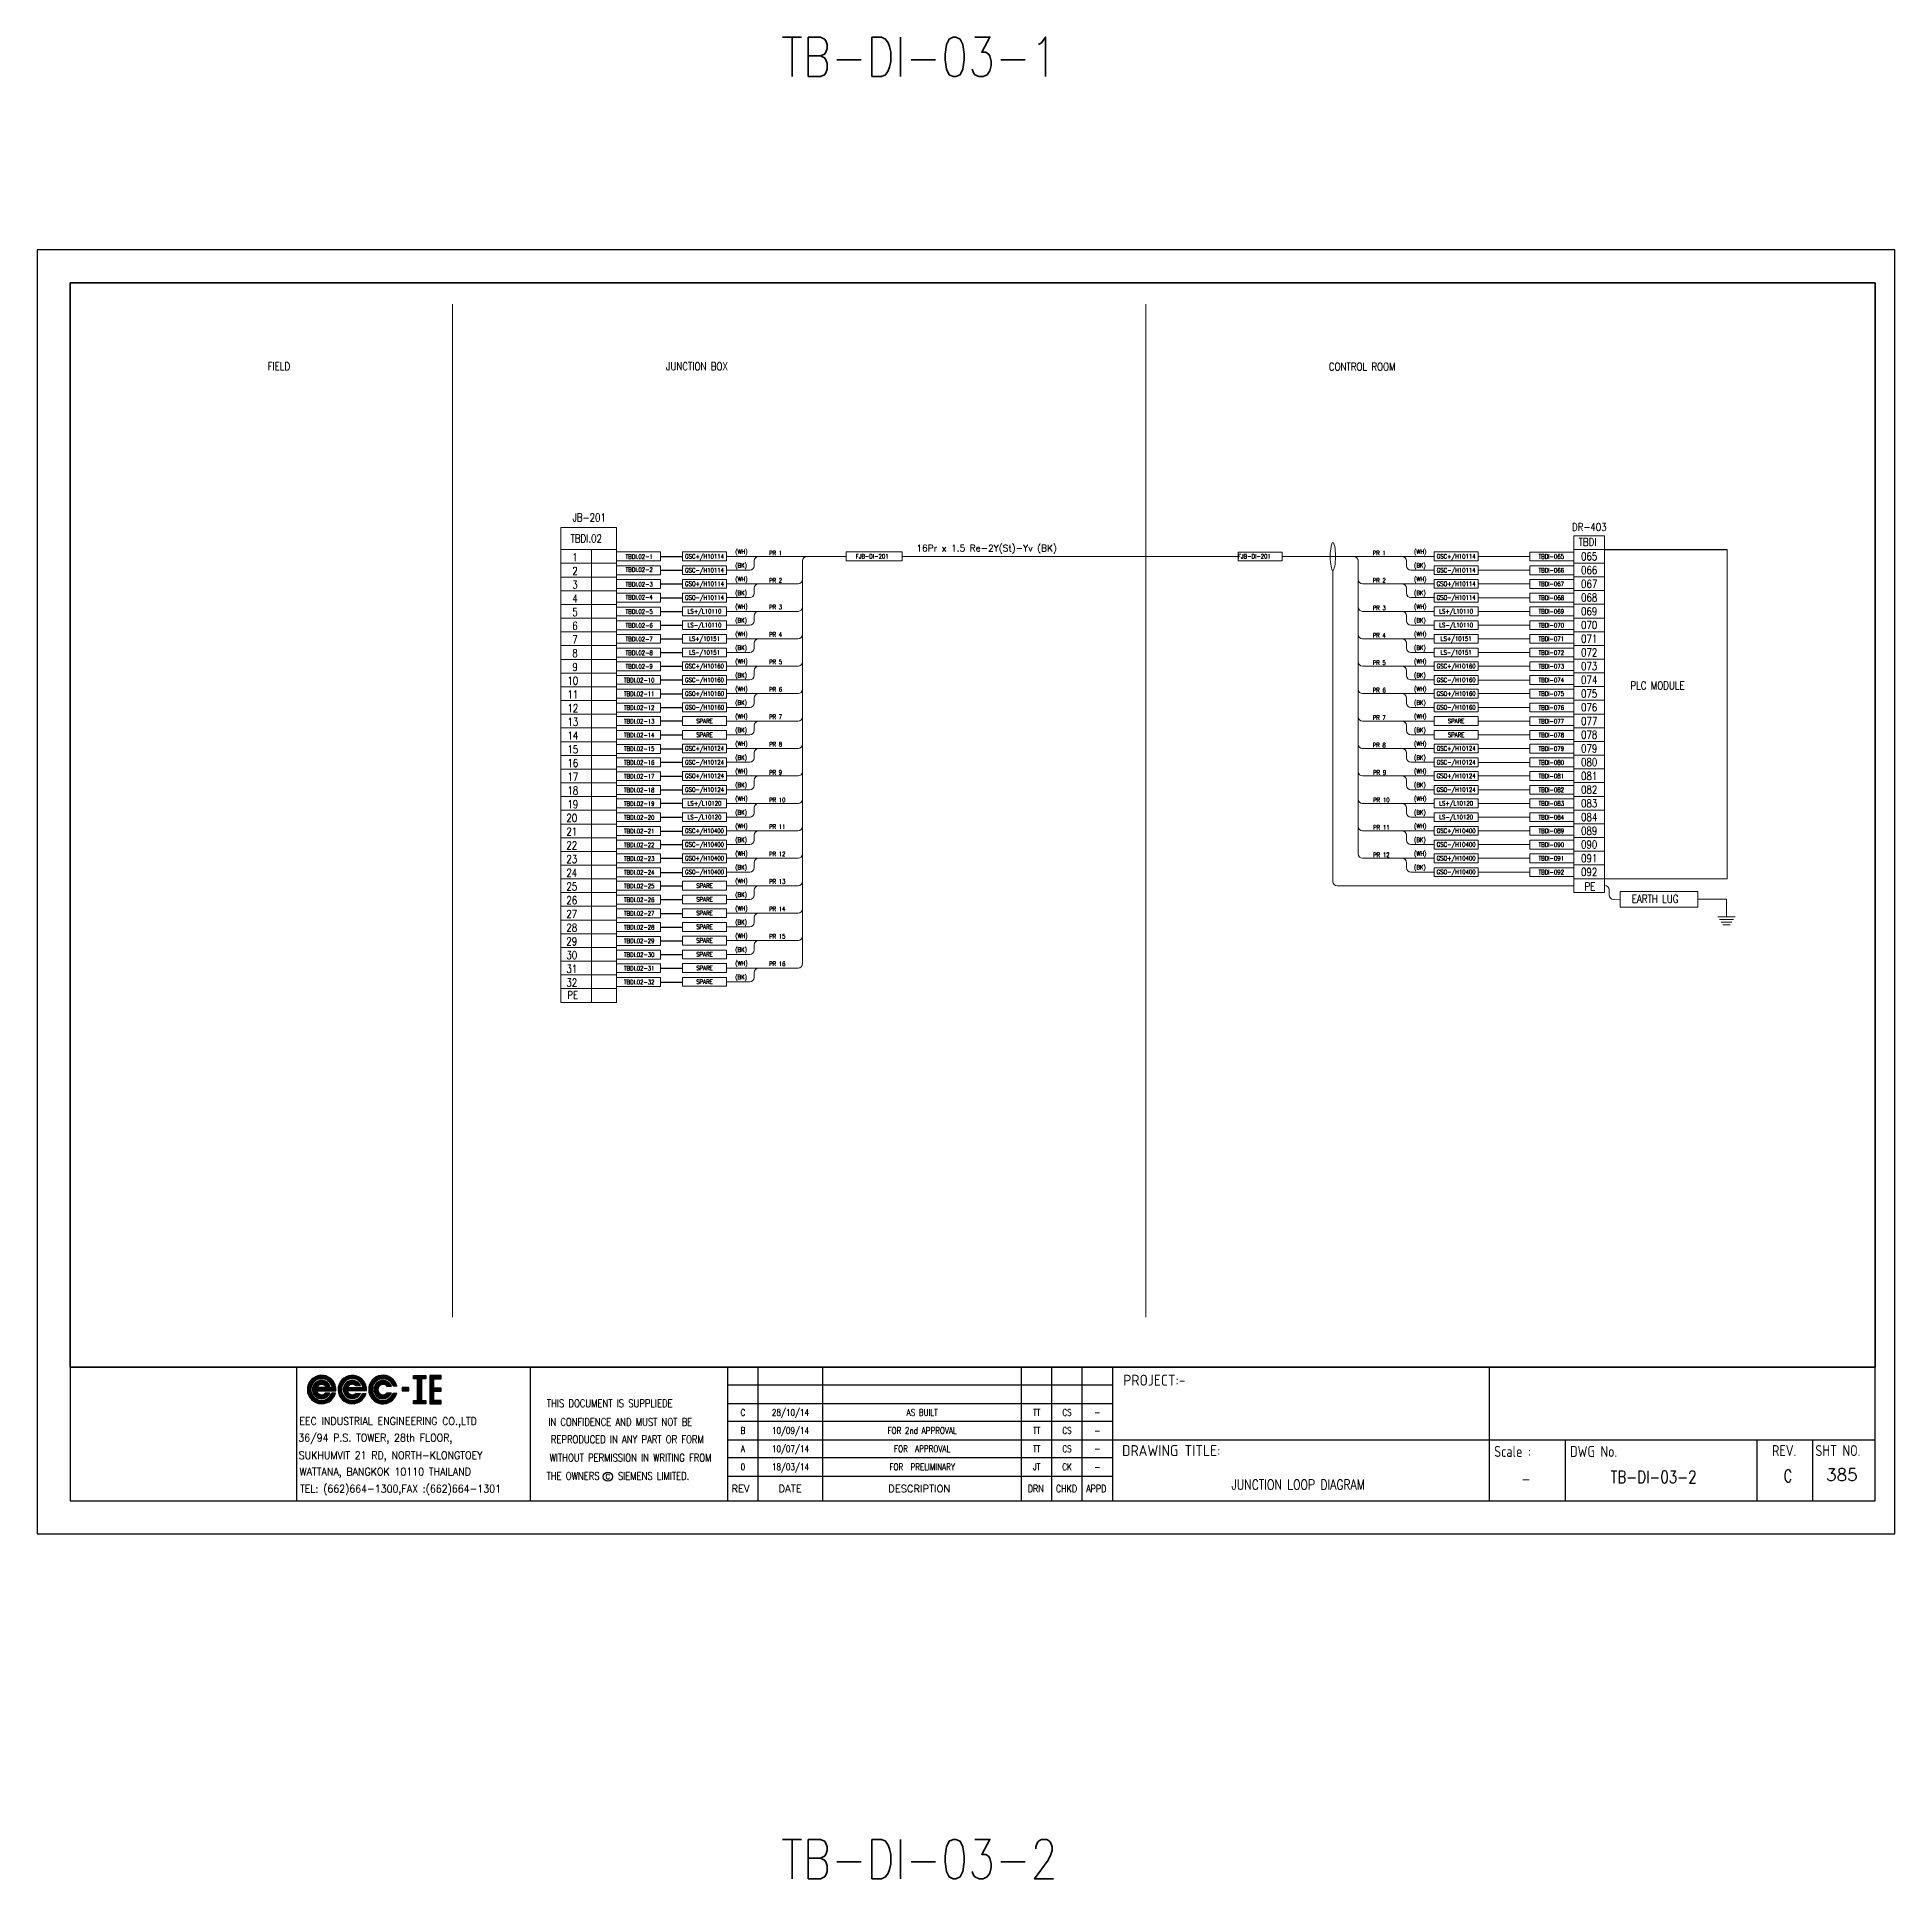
# Model space of a CAD drawing. Header units: millimetres. Extents: x -14942 to 24072, y -50285 to 2207.
# Drawn here: x 1066.4 to 1489.4, y -5768.9 to -5349.4 of the extents above; entities that cross this region are included whole.
import ezdxf
from ezdxf.enums import TextEntityAlignment as Align

# ---------------------------------------------------------------- set-up
doc = ezdxf.new("R2010")
doc.units = ezdxf.units.MM
doc.header["$MEASUREMENT"] = 0
doc.layers.get('0').update_dxf_attribs({"linetype": 'CONTINUOUS'})
for name, color, linetype in [('52049_PAPER A4$0$Frame_A1', 253, 'CONTINUOUS'), ('BEAM', 3, 'CONTINUOUS'), ('INSTRUMENT', 1, 'CONTINUOUS'), ('TEXT', 2, 'CONTINUOUS')]:
    doc.layers.add(name, color=color, linetype=linetype)
doc.styles.add('52049_PAPER A4$0$ISO Proportional', font='isocp.shx')
doc.styles.add('52049_PAPER A4$0$ROMANS', font='isocp.shx')
doc.styles.add('52049_PAPER A4$0$Romans-title', font='romans.shx')
doc.styles.add('ROMANS', font='romans')

# ---------------------------------------------------------------- blocks, each defined once
blk = doc.blocks.new('52049_PAPER A4$0$eec-ie')
at = {"layer": '52049_PAPER A4$0$Frame_A1', "color": 0, "lineweight": -3}
for p, q in [((0, 0), (0.87, 0.87)), ((0, -0.08), (0.3, 0.22)), ((0, -0.16), (0.26, 0.1)), ((0, -0.23), (0.24, 0)), ((0.01, 0.09), (0.78, 0.86)), ((0.04, 0.2), (0.68, 0.83)), ((0.09, 0.32), (0.55, 0.78)), ((0.26, 0.57), (0.3, 0.62)), ((0.34, -0.12), (1, 0.53)), ((0.35, -0.04), (0.92, 0.53)), ((0.35, -0.19), (1.07, 0.52)), ((0.36, 0.05), (0.82, 0.51)), ((0.37, -0.26), (0.66, 0.04)), ((0.39, -0.32), (0.74, 0.04)), ((0.4, 0.17), (0.7, 0.47)), ((0.41, -0.37), (0.82, 0.04)), ((1.69, 0.04), (0.64, 0.04)), ((0.65, 0.57), (0.96, 0.88)), ((0.68, -0.17), (0.9, 0.04)), ((0.76, -0.17), (0.98, 0.04)), ((0.77, 0.62), (1.03, 0.88)), ((0.84, -0.17), (1.05, 0.04)), ((0.87, 0.64), (1.1, 0.87)), ((0.87, 0.25), (1.13, 0.51)), ((0.92, -0.17), (1.13, 0.04)), ((0.95, 0.64), (1.17, 0.86)), ((0.96, 0.26), (1.19, 0.49)), ((1, -0.17), (1.21, 0.04)), ((1.03, 0.64), (1.23, 0.84)), ((1.03, 0.25), (1.24, 0.46)), ((1.07, -0.17), (1.29, 0.04)), ((1.09, 0.24), (1.29, 0.44)), ((1.1, 0.63), (1.29, 0.82)), ((1.15, 0.21), (1.34, 0.4)), ((1.15, -0.17), (1.37, 0.04)), ((1.16, 0.62), (1.35, 0.8)), ((1.19, 0.18), (1.38, 0.37)), ((1.22, 0.6), (1.4, 0.78)), ((1.22, 0.15), (1.54, 0.15)), ((1.23, -0.17), (1.44, 0.04)), ((1.25, 0.15), (1.42, 0.33)), ((1.28, 0.57), (1.45, 0.75)), ((1.31, -0.17), (1.52, 0.04)), ((1.32, 0.15), (1.46, 0.29)), ((1.33, 0.55), (1.5, 0.72)), ((1.38, 0.52), (1.54, 0.69)), ((1.39, -0.17), (1.6, 0.04)), ((1.4, 0.15), (1.49, 0.24)), ((1.42, 0.49), (1.59, 0.65)), ((1.46, 0.45), (1.63, 0.62)), ((1.46, -0.17), (1.68, 0.04)), ((1.48, 0.15), (1.52, 0.19)), ((1.5, 0.41), (1.67, 0.58)), ((1.54, 0.37), (1.71, 0.54)), ((1.54, -0.17), (1.9, 0.18)), ((1.57, 0.33), (1.74, 0.49)), ((1.6, 0.28), (1.77, 0.45)), ((1.62, -0.17), (1.91, 0.12)), ((1.63, 0.23), (1.8, 0.4)), ((1.65, 0.17), (1.83, 0.35)), ((1.67, 0.11), (1.86, 0.3)), ((1.69, 0.05), (1.88, 0.24)), ((1.7, -0.17), (1.93, 0.06)), ((2.09, -0.09), (2.37, 0.19)), ((2.1, -0.01), (2.51, 0.41)), ((2.1, -0.17), (2.34, 0.08)), ((2.11, 0.08), (2.88, 0.86)), ((2.13, 0.18), (2.78, 0.83)), ((2.18, 0.31), (2.65, 0.78)), ((2.31, 0.52), (2.45, 0.65)), ((2.44, -0.05), (3.02, 0.52)), ((2.44, -0.13), (3.1, 0.52)), ((2.45, -0.2), (2.78, 0.13)), ((2.46, 0.04), (2.93, 0.51)), ((2.46, -0.26), (2.76, 0.04)), ((2.48, -0.32), (2.84, 0.04)), ((2.49, 0.15), (2.81, 0.47)), ((2.56, 0.45), (2.97, 0.87)), ((2.72, -0.17), (2.92, 0.04)), ((2.73, 0.04), (3.79, 0.04)), ((2.77, 0.59), (3.06, 0.87)), ((2.79, -0.17), (3, 0.04)), ((2.84, 0.19), (3.17, 0.51)), ((2.87, -0.17), (3.08, 0.04)), ((2.89, 0.63), (3.13, 0.87)), ((2.95, -0.17), (3.15, 0.04)), ((2.98, 0.64), (3.2, 0.86)), ((2.98, 0.26), (3.23, 0.5)), ((3.03, -0.17), (3.23, 0.04)), ((3.06, 0.65), (3.27, 0.85)), ((3.07, 0.26), (3.29, 0.48)), ((3.11, -0.17), (3.31, 0.04)), ((3.14, 0.64), (3.33, 0.83)), ((3.14, 0.25), (3.34, 0.46)), ((3.18, -0.17), (3.39, 0.04)), ((3.2, 0.24), (3.39, 0.43)), ((3.21, 0.63), (3.39, 0.81)), ((3.25, 0.21), (3.44, 0.4)), ((3.26, -0.17), (3.47, 0.04)), ((3.27, 0.62), (3.44, 0.79)), ((3.29, 0.18), (3.48, 0.36)), ((3.62, 0.16), (3.31, 0.16)), ((3.33, 0.6), (3.5, 0.77)), ((3.34, -0.17), (3.54, 0.04)), ((3.36, 0.16), (3.52, 0.32)), ((3.38, 0.57), (3.55, 0.74)), ((3.42, -0.17), (3.62, 0.04)), ((3.43, 0.55), (3.59, 0.71)), ((3.43, 0.16), (3.55, 0.28)), ((3.48, 0.52), (3.64, 0.68)), ((3.5, -0.17), (3.7, 0.04)), ((3.51, 0.16), (3.58, 0.23)), ((3.52, 0.48), (3.68, 0.64)), ((3.57, 0.45), (3.72, 0.61)), ((3.57, -0.17), (3.78, 0.04)), ((3.59, 0.16), (3.61, 0.18)), ((3.6, 0.41), (3.76, 0.57)), ((3.64, 0.37), (3.8, 0.53)), ((3.65, -0.17), (3.99, 0.17)), ((3.67, 0.32), (3.83, 0.48)), ((3.7, 0.27), (3.87, 0.44)), ((3.73, 0.22), (3.9, 0.39)), ((3.73, -0.17), (4, 0.11)), ((3.75, 0.17), (3.92, 0.34)), ((3.77, 0.11), (3.95, 0.28)), ((3.79, 0.05), (3.97, 0.23)), ((3.81, -0.17), (4.02, 0.04)), ((4.18, -0.03), (4.57, 0.36)), ((4.18, -0.11), (4.47, 0.18)), ((4.18, -0.18), (4.43, 0.07)), ((4.19, 0.06), (5, 0.86)), ((4.21, 0.16), (4.9, 0.84)), ((4.25, 0.28), (4.78, 0.8)), ((4.34, 0.45), (4.61, 0.71)), ((4.53, -0.15), (5.2, 0.53)), ((4.53, -0.07), (5.13, 0.53)), ((4.54, 0.02), (5.04, 0.52)), ((4.54, -0.22), (4.86, 0.1)), ((4.57, 0.12), (4.93, 0.49)), ((4.69, 0.48), (5.08, 0.87)), ((4.69, 0.32), (4.73, 0.37)), ((4.88, 0.59), (5.16, 0.88)), ((4.96, 0.2), (5.27, 0.52)), ((4.99, 0.63), (5.24, 0.87)), ((5.08, 0.64), (5.31, 0.86)), ((5.09, 0.25), (5.33, 0.5)), ((5.16, 0.64), (5.37, 0.85)), ((5.17, 0.26), (5.39, 0.48)), ((5.24, 0.64), (5.43, 0.83)), ((5.24, 0.25), (5.44, 0.46)), ((5.3, 0.63), (5.49, 0.82)), ((5.3, 0.23), (5.49, 0.43)), ((5.35, 0.2), (5.54, 0.39)), ((5.37, 0.61), (5.55, 0.79)), ((5.39, 0.17), (5.58, 0.36)), ((5.4, 0.15), (5.72, 0.15)), ((5.42, 0.59), (5.6, 0.77)), ((5.46, 0.15), (5.62, 0.32)), ((5.48, 0.57), (5.65, 0.74)), ((5.53, 0.54), (5.7, 0.71)), ((5.53, 0.15), (5.65, 0.27)), ((5.58, 0.51), (5.74, 0.68)), ((5.61, 0.15), (5.68, 0.23)), ((5.62, 0.47), (5.79, 0.64)), ((5.66, 0.44), (5.83, 0.6)), ((5.69, 0.15), (5.71, 0.18)), ((5.7, 0.4), (5.87, 0.56)), ((5.73, 0.36), (5.9, 0.52)), ((5.77, 0.31), (5.94, 0.48)), ((5.8, 0.26), (5.97, 0.43)), ((5.82, 0.21), (6, 0.38)), ((5.85, 0.15), (6.02, 0.33)), ((6.09, 0.15), (5.85, 0.15)), ((5.92, 0.15), (6.05, 0.28)), ((6, 0.15), (6.07, 0.22)), ((6.08, 0.15), (6.09, 0.16)), ((6.9, 0.04), (6.46, 0.04)), ((6.46, 0.04), (6.46, -0.18)), ((6.46, -0.01), (6.51, 0.04)), ((6.46, -0.09), (6.59, 0.04)), ((6.46, -0.17), (6.66, 0.04)), ((6.52, -0.18), (6.74, 0.04)), ((6.6, -0.18), (6.82, 0.04)), ((6.68, -0.18), (6.9, 0.04)), ((6.9, -0.18), (6.9, 0.04)), ((7.23, 0.68), (7.41, 0.86)), ((7.27, 0.64), (7.49, 0.86)), ((7.35, 0.64), (7.57, 0.86)), ((7.43, 0.64), (7.65, 0.86)), ((7.5, 0.64), (7.72, 0.86)), ((7.51, 0.57), (7.8, 0.86)), ((7.51, 0.49), (7.88, 0.86)), ((7.51, 0.41), (7.96, 0.86)), ((7.51, 0.34), (7.78, 0.61)), ((7.51, 0.26), (7.78, 0.53)), ((7.51, 0.18), (7.78, 0.45)), ((7.51, 0.1), (7.78, 0.38)), ((7.51, 0.02), (7.78, 0.3)), ((7.51, -0.05), (7.78, 0.22)), ((7.51, -0.13), (7.78, 0.14)), ((7.51, -0.21), (7.78, 0.07)), ((7.82, 0.64), (8.04, 0.86)), ((7.89, 0.64), (8.06, 0.81)), ((7.97, 0.64), (8.06, 0.73)), ((8.05, 0.64), (8.06, 0.65)), ((8.33, 0.46), (8.74, 0.86)), ((8.33, 0.54), (8.66, 0.86)), ((8.33, 0.38), (8.82, 0.86)), ((8.33, 0.69), (8.5, 0.86)), ((8.33, 0.62), (8.58, 0.86)), ((8.33, 0.3), (8.61, 0.58)), ((8.33, 0.23), (8.61, 0.5)), ((8.33, 0.15), (8.61, 0.42)), ((8.33, 0.07), (8.61, 0.35)), ((8.33, -0.01), (8.61, 0.27)), ((8.33, -0.09), (8.61, 0.19)), ((8.33, -0.16), (8.61, 0.11)), ((8.33, -0.24), (8.61, 0.03)), ((8.33, -0.4), (8.74, 0.01)), ((8.33, -0.32), (8.66, 0.01)), ((8.33, -0.48), (8.82, 0.01)), ((8.67, 0.64), (8.89, 0.86)), ((8.68, -0.21), (8.9, 0.01)), ((8.75, 0.64), (8.97, 0.86)), ((8.75, -0.21), (8.97, 0.01)), ((8.83, 0.64), (9.05, 0.86)), ((8.83, -0.21), (9.05, 0.01)), ((8.91, 0.64), (9.11, 0.84)), ((8.99, 0.64), (9.11, 0.76)), ((9.06, 0.64), (9.11, 0.69)), ((0.02, -0.3), (0.23, -0.08)), ((0.03, -0.36), (0.23, -0.16)), ((0.05, -0.42), (0.24, -0.23)), ((0.07, -0.47), (0.26, -0.29)), ((0.1, -0.53), (0.27, -0.35)), ((0.12, -0.58), (0.3, -0.4)), ((0.15, -0.63), (0.32, -0.46)), ((0.19, -0.67), (0.35, -0.5)), ((0.22, -0.72), (0.39, -0.55)), ((0.26, -0.76), (0.42, -0.59)), ((0.3, -0.8), (0.46, -0.63)), ((0.34, -0.83), (0.5, -0.67)), ((0.38, -0.87), (0.55, -0.7)), ((0.42, -0.9), (0.59, -0.73)), ((0.44, -0.42), (0.64, -0.22)), ((0.47, -0.47), (0.66, -0.27)), ((0.47, -0.93), (0.65, -0.76)), ((0.5, -0.51), (0.69, -0.32)), ((0.52, -0.96), (0.7, -0.78)), ((0.54, -0.55), (0.73, -0.36)), ((0.58, -0.59), (0.78, -0.39)), ((0.58, -0.98), (0.76, -0.8)), ((0.62, -0.17), (1.94, -0.17)), ((0.63, -0.62), (0.83, -0.42)), ((0.63, -1.01), (0.82, -0.82)), ((0.68, -0.65), (0.89, -0.44)), ((0.69, -1.03), (0.89, -0.83)), ((0.73, -0.67), (0.96, -0.45)), ((0.75, -1.04), (0.96, -0.83)), ((0.79, -0.69), (1.04, -0.44)), ((0.82, -1.05), (1.04, -0.83)), ((0.85, -0.71), (1.19, -0.37)), ((0.89, -1.06), (1.14, -0.81)), ((0.92, -0.72), (1.29, -0.34)), ((0.96, -1.07), (1.25, -0.77)), ((1, -0.72), (1.37, -0.34)), ((1.04, -1.06), (1.76, -0.34)), ((1.09, -0.71), (1.45, -0.34)), ((1.13, -1.05), (1.84, -0.34)), ((1.2, -0.67), (1.53, -0.34)), ((1.54, -0.34), (1.22, -0.34)), ((1.23, -1.03), (1.9, -0.36)), ((1.35, -0.99), (1.86, -0.48)), ((1.53, -0.88), (1.76, -0.66)), ((1.65, -0.38), (1.68, -0.34)), ((1.91, -0.34), (1.66, -0.34)), ((1.78, -0.17), (1.94, -0.01)), ((1.85, -0.17), (1.94, -0.09)), ((1.93, -0.17), (1.94, -0.17)), ((2.1, -0.24), (2.32, -0.02)), ((2.11, -0.3), (2.32, -0.1)), ((2.13, -0.36), (2.32, -0.17)), ((2.15, -0.42), (2.33, -0.24)), ((2.17, -0.48), (2.35, -0.3)), ((2.2, -0.53), (2.37, -0.36)), ((2.22, -0.58), (2.39, -0.42)), ((2.25, -0.63), (2.42, -0.47)), ((2.29, -0.68), (2.45, -0.51)), ((2.32, -0.72), (2.48, -0.56)), ((2.36, -0.76), (2.52, -0.6)), ((2.4, -0.8), (2.56, -0.64)), ((2.44, -0.84), (2.6, -0.68)), ((2.48, -0.87), (2.64, -0.71)), ((2.51, -0.38), (2.71, -0.17)), ((2.53, -0.9), (2.69, -0.74)), ((2.54, -0.43), (2.73, -0.23)), ((2.57, -0.47), (2.76, -0.28)), ((2.58, -0.93), (2.74, -0.77)), ((2.6, -0.51), (2.79, -0.33)), ((2.63, -0.96), (2.8, -0.79)), ((2.64, -0.55), (2.83, -0.37)), ((2.68, -0.98), (2.86, -0.81)), ((2.69, -0.59), (2.87, -0.4)), ((4.02, -0.17), (2.71, -0.17)), ((2.73, -0.62), (2.93, -0.43)), ((2.74, -1.01), (2.92, -0.82)), ((2.78, -0.65), (2.99, -0.44)), ((2.8, -1.02), (2.99, -0.83)), ((2.84, -0.67), (3.06, -0.45)), ((2.86, -1.04), (3.06, -0.84)), ((2.9, -0.69), (3.14, -0.44)), ((2.92, -1.05), (3.14, -0.83)), ((2.96, -0.7), (3.32, -0.35)), ((2.99, -1.06), (3.24, -0.81)), ((3.03, -0.71), (3.39, -0.35)), ((3.07, -1.06), (3.36, -0.77)), ((3.11, -0.71), (3.47, -0.35)), ((3.15, -1.06), (3.86, -0.35)), ((3.2, -0.7), (3.55, -0.35)), ((3.24, -1.04), (3.94, -0.35)), ((3.31, -0.35), (3.62, -0.35)), ((3.32, -0.65), (3.62, -0.36)), ((3.35, -1.02), (3.98, -0.38)), ((3.48, -0.97), (3.93, -0.51)), ((3.74, -0.39), (3.78, -0.35)), ((3.76, -0.35), (3.99, -0.35)), ((3.89, -0.17), (4.02, -0.03)), ((3.96, -0.17), (4.03, -0.11)), ((4.19, -0.25), (4.42, -0.03)), ((4.21, -0.32), (4.41, -0.11)), ((4.22, -0.38), (4.42, -0.18)), ((4.24, -0.44), (4.43, -0.25)), ((4.26, -0.49), (4.45, -0.31)), ((4.29, -0.54), (4.47, -0.37)), ((4.32, -0.59), (4.49, -0.42)), ((4.35, -0.64), (4.52, -0.47)), ((4.38, -0.69), (4.55, -0.52)), ((4.42, -0.73), (4.58, -0.56)), ((4.45, -0.77), (4.62, -0.6)), ((4.49, -0.81), (4.66, -0.64)), ((4.53, -0.84), (4.7, -0.68)), ((4.56, -0.28), (4.8, -0.03)), ((4.58, -0.33), (4.8, -0.11)), ((4.58, -0.88), (4.75, -0.71)), ((4.6, -0.39), (4.81, -0.18)), ((4.62, -0.91), (4.8, -0.74)), ((4.63, -0.44), (4.83, -0.24)), ((4.66, -0.48), (4.86, -0.29)), ((4.67, -0.94), (4.85, -0.77)), ((4.7, -0.52), (4.89, -0.33)), ((4.72, -0.97), (4.9, -0.79)), ((4.74, -0.56), (4.93, -0.37)), ((4.78, -0.6), (4.98, -0.4)), ((4.78, -0.99), (4.96, -0.81)), ((4.83, -0.63), (5.03, -0.43)), ((4.83, -1.01), (5.03, -0.82)), ((4.88, -0.66), (5.09, -0.44)), ((4.89, -1.03), (5.1, -0.83)), ((4.93, -0.68), (5.17, -0.45)), ((4.96, -1.05), (5.17, -0.83)), ((4.99, -0.7), (5.26, -0.43)), ((5.02, -1.06), (5.26, -0.82)), ((5.06, -0.71), (5.43, -0.34)), ((5.09, -1.06), (5.36, -0.8)), ((5.13, -0.72), (5.5, -0.34)), ((5.17, -1.07), (5.49, -0.75)), ((5.21, -0.71), (5.58, -0.34)), ((5.25, -1.06), (5.97, -0.34)), ((5.3, -0.7), (5.66, -0.34)), ((5.35, -1.05), (6.05, -0.34)), ((5.72, -0.34), (5.4, -0.34)), ((5.43, -0.65), (5.71, -0.37)), ((5.45, -1.02), (6.07, -0.4)), ((5.58, -0.96), (6.02, -0.53)), ((5.81, -0.43), (5.89, -0.34)), ((5.85, -0.34), (6.09, -0.34)), ((6.46, -0.18), (6.9, -0.18)), ((6.75, -0.18), (6.9, -0.04)), ((6.83, -0.18), (6.9, -0.12)), ((7.23, -0.95), (7.34, -0.84)), ((7.23, -0.88), (7.26, -0.84)), ((7.23, -1.03), (7.42, -0.84)), ((7.28, -1.07), (7.5, -0.84)), ((7.35, -1.07), (7.78, -0.64)), ((7.43, -1.07), (7.78, -0.71)), ((7.51, -0.29), (7.78, -0.01)), ((7.51, -0.37), (7.78, -0.09)), ((7.51, -0.44), (7.78, -0.17)), ((7.51, -0.52), (7.78, -0.25)), ((7.51, -0.6), (7.78, -0.32)), ((7.51, -0.68), (7.78, -0.4)), ((7.51, -0.76), (7.78, -0.48)), ((7.51, -0.83), (7.78, -0.56)), ((7.51, -1.07), (7.78, -0.79)), ((7.59, -1.07), (7.81, -0.84)), ((7.67, -1.07), (7.89, -0.84)), ((7.74, -1.07), (7.96, -0.84)), ((7.82, -1.07), (8.04, -0.84)), ((7.9, -1.07), (8.06, -0.91)), ((7.98, -1.07), (8.06, -0.98)), ((8.06, -1.07), (8.06, -1.06)), ((8.33, -0.55), (8.61, -0.28)), ((8.33, -0.63), (8.61, -0.36)), ((8.33, -0.71), (8.61, -0.43)), ((8.33, -0.79), (8.61, -0.51)), ((8.33, -0.86), (8.61, -0.59)), ((8.33, -0.94), (8.61, -0.67)), ((8.33, -1.02), (8.61, -0.75)), ((8.37, -1.07), (8.61, -0.82)), ((8.45, -1.07), (8.67, -0.84)), ((8.52, -1.07), (8.74, -0.84)), ((8.6, -1.07), (8.82, -0.84)), ((8.68, -1.07), (8.9, -0.84)), ((8.76, -1.07), (8.98, -0.84)), ((8.84, -1.07), (9.06, -0.84)), ((8.91, -0.21), (9.11, -0.02)), ((8.91, -1.07), (9.11, -0.87)), ((8.99, -0.21), (9.11, -0.09)), ((8.99, -1.07), (9.11, -0.95)), ((9.07, -0.21), (9.11, -0.17)), ((9.07, -1.07), (9.11, -1.03))]:
    blk.add_line(p, q, dxfattribs=at)
for points in [[(7.23, 0.86), (8.06, 0.86), (8.06, 0.64), (7.78, 0.64), (7.78, -0.84), (8.06, -0.84), (8.06, -1.07), (7.23, -1.07), (7.23, -0.84), (7.51, -0.84), (7.51, 0.64), (7.23, 0.64)], [(8.61, 0.01), (8.61, 0.64), (9.11, 0.64), (9.11, 0.86), (8.33, 0.86), (8.33, -1.07), (9.11, -1.07), (9.11, -0.84), (8.61, -0.84), (8.61, -0.21), (9.11, -0.21), (9.11, 0.01)]]:
    blk.add_lwpolyline(points, close=True, dxfattribs=at)
for centre, radius, start, end in [((0.97, -0.09), 0.972, 355.3439, 345.1466), ((0.97, -0.09), 0.737, 10.5243, 340.256), ((0.97, -0.09), 0.623, 23.5697, 336.4303), ((0.97, -0.09), 0.354, 44.7876, 157.6107), ((3.06, -0.09), 0.967, 355.6074, 344.7747), ((3.06, -0.09), 0.742, 10.0766, 339.9937), ((3.06, -0.09), 0.618, 24.2545, 335.7455), ((3.06, -0.09), 0.358, 45.1096, 158.7579), ((5.15, -0.09), 0.972, 14.8534, 345.1466), ((5.15, -0.09), 0.737, 19.744, 340.256), ((5.15, -0.09), 0.623, 23.5697, 336.4303), ((5.15, -0.09), 0.354, 44.7876, 315.2124), ((0.97, -0.09), 0.354, 192.8901, 315.2124), ((3.06, -0.09), 0.358, 191.9242, 314.8904)]:
    blk.add_arc(centre, radius, start, end, dxfattribs=at)
blk = doc.blocks.new('52049_PAPER A4$0$eec logo')
at = {"color": 7, "xscale": 2.786697286423482, "yscale": 2.786697286423482, "zscale": 2.786697286423482}
blk.add_blockref('52049_PAPER A4$0$eec-ie', (50.01, 25.95), dxfattribs=at)
blk = doc.blocks.new('FJB')
at = {"color": 3}
for p, q in [((-415.5, 38.01), (-4.5, 38.01)), ((-363.94, 38.01), (-363.94, 7.5)), ((-310.77, 38.01), (-310.77, 7.5)), ((-265.75, 7.5), (-265.75, 38.01)), ((-258.85, 7.5), (-258.85, 38.01)), ((-244.11, 7.5), (-244.11, 38.01)), ((-198.84, 7.5), (-198.84, 38.01)), ((-191.95, 7.5), (-191.95, 38.01)), ((-185.05, 7.5), (-185.05, 38.01)), ((-178.16, 38.01), (-178.16, 7.5)), ((-92.38, 38.01), (-92.38, 7.5)), ((-178.16, 21.46), (-4.5, 21.46)), ((-75.06, 21.46), (-75.06, 7.5)), ((-31.4, 21.46), (-31.4, 7.5)), ((-18.75, 21.46), (-18.75, 7.5)), ((-265.75, 13.19), (-178.16, 13.19))]:
    blk.add_line(p, q, dxfattribs=at)
at = {"color": 1}
for p, q in [((-178.16, 33.87), (-265.75, 33.87)), ((-265.75, 29.74), (-178.16, 29.74)), ((-178.16, 25.6), (-265.75, 25.6)), ((-265.75, 21.46), (-178.16, 21.46)), ((-178.16, 17.33), (-265.75, 17.33))]:
    blk.add_line(p, q, dxfattribs=at)
at = {"color": 7}
for p, q in [((-4.5, 38.01), (-96.38, 38.01)), ((-92.38, 38.01), (-92.38, 19.85))]:
    blk.add_line(p, q, dxfattribs=at)
blk.add_lwpolyline([(0, 0), (0, 292.5), (-423, 292.5), (-423, 0)], close=True, dxfattribs=at)
blk.add_lwpolyline([(-415.5, 285), (-4.5, 285), (-4.5, 38.01), (-415.5, 38.01)], close=True)
at = {"color": 3}
blk.add_lwpolyline([(-4.5, 7.5), (-4.5, 285), (-415.5, 285), (-415.5, 7.5)], close=True, dxfattribs=at)
at = {"color": 2}
blk.add_circle((-293.05, 13.05), 1.05, dxfattribs=at)
at = {"color": 3, "xscale": 1.200000000000001, "yscale": 1.200000000000001, "zscale": 1.200000000000001}
blk.add_blockref('52049_PAPER A4$0$eec logo', (-421.49, 2.05), dxfattribs=at)
at = {"color": 2, "style": '52049_PAPER A4$0$ISO Proportional'}
for s, height, p in [('PROJECT:-', 2.482, (-168.61, 35.02)), ('DRAWING TITLE:', 2.4821, (-164.78, 18.99))]:
    blk.add_text(s, height=height, dxfattribs=at).set_placement(p, align=Align.MIDDLE_CENTER)
at = {"color": 2, "style": '52049_PAPER A4$0$Romans-title', "width": 0.8}
for s, p in [('THIS DOCUMENT IS SUPPLIEDE', (-292.63, 29.75)), ('IN CONFIDENCE AND MUST NOT BE', (-290.24, 25.51)), (' REPRODUCED IN ANY PART OR FORM', (-289.1, 21.53)), (' WITHOUT PERMISSION IN WRITING FROM ', (-287.9, 17.35)), ('THE OWNERS   SIEMENS LIMITED. ', (-290.28, 13.22))]:
    blk.add_text(s, height=1.75, dxfattribs=at).set_placement(p, align=Align.MIDDLE)
at = {"color": 2, "style": '52049_PAPER A4$0$Romans-title'}
for s, height, width, p in [('EEC INDUSTRIAL ENGINEERING CO.,LTD', 1.75, 0.9, (-363.31, 24.81)), ('36/94 P.S. TOWER, 28th FLOOR,', 1.75, 0.9, (-363.55, 21.03, -1.75)), ('SUKHUMVIT 21 RD, NORTH-KLONGTOEY', 1.75, 0.9, (-363.45, 17.05, -1.75)), ('WATTANA, BANGKOK 10110 THAILAND ', 1.75, 0.9, (-363.25, 13.31, -1.75)), ('TEL: (662)664-1300,FAX :(662)664-1301', 1.75, 0.9, (-363.14, 9.42, -1.75)), ('DRN', 1.655, 0.8, (-197.44, 9.49)), ('CHKD', 1.655, 0.8, (-191.03, 9.49)), ('APPD', 1.655, 0.8, (-184.14, 9.49))]:
    blk.add_text(s, height=height, dxfattribs=dict(at, width=width)).set_placement(p)
at = {"color": 2}
for s, height, style, width, p in [('C', 1.5, '52049_PAPER A4$0$Romans-title', 0.8, (-262.3, 27.67)), ('28/10/14', 1.5, '52049_PAPER A4$0$Romans-title', 0.8, (-251.48, 27.67)), ('AS BUILT', 1.5, '52049_PAPER A4$0$Romans-title', 0.8, (-221.48, 27.67)), ('TT', 1.5, '52049_PAPER A4$0$Romans-title', 0.8, (-195.39, 27.67)), ('CS', 1.5, '52049_PAPER A4$0$Romans-title', 0.8, (-188.5, 27.67)), ('-', 1.5, '52049_PAPER A4$0$Romans-title', 0.8, (-181.6, 27.67)), ('B', 1.5, '52049_PAPER A4$0$Romans-title', 0.8, (-262.3, 23.53)), ('10/09/14', 1.5, '52049_PAPER A4$0$Romans-title', 0.8, (-251.48, 23.53)), ('FOR 2nd APPROVAL', 1.5, '52049_PAPER A4$0$Romans-title', 0.8, (-221.48, 23.53)), ('TT', 1.5, '52049_PAPER A4$0$Romans-title', 0.8, (-195.39, 23.53)), ('CS', 1.5, '52049_PAPER A4$0$Romans-title', 0.8, (-188.5, 23.53)), ('-', 1.5, '52049_PAPER A4$0$Romans-title', 0.8, (-181.6, 23.53)), ('A', 1.5, '52049_PAPER A4$0$Romans-title', 0.8, (-262.3, 19.39)), ('10/07/14', 1.5, '52049_PAPER A4$0$Romans-title', 0.8, (-251.48, 19.39)), ('FOR  APPROVAL', 1.5, '52049_PAPER A4$0$Romans-title', 0.8, (-221.48, 19.39)), ('TT', 1.5, '52049_PAPER A4$0$Romans-title', 0.8, (-195.39, 19.39)), ('CS', 1.5, '52049_PAPER A4$0$Romans-title', 0.8, (-188.5, 19.39)), ('-', 1.5, '52049_PAPER A4$0$Romans-title', 0.8, (-181.6, 19.39)), ('Scale :', 2.482, '52049_PAPER A4$0$ROMANS', 0.9, (-87.06, 18.78)), ('DWG No.', 2.482, '52049_PAPER A4$0$ROMANS', 0.9, (-68.61, 18.78)), ('REV.', 2.482, '52049_PAPER A4$0$ROMANS', 0.9, (-25.21, 18.99)), ('SHT NO.', 2.482, '52049_PAPER A4$0$ROMANS', 0.9, (-12.98, 18.99)), ('0', 1.5, '52049_PAPER A4$0$Romans-title', 0.8, (-262.3, 15.26)), ('18/03/14', 1.5, '52049_PAPER A4$0$Romans-title', 0.8, (-251.48, 15.26)), ('FOR  PRELIMINARY', 1.5, '52049_PAPER A4$0$Romans-title', 0.8, (-221.48, 15.26)), ('JT', 1.5, '52049_PAPER A4$0$Romans-title', 0.8, (-195.39, 15.26)), ('CK', 1.5, '52049_PAPER A4$0$Romans-title', 0.8, (-188.5, 15.26)), ('-', 1.5, '52049_PAPER A4$0$Romans-title', 0.8, (-181.6, 15.26)), ('C', 2.8, '52049_PAPER A4$0$Romans-title', 0.8, (-24.36, 13.21)), ('-', 2.25, '52049_PAPER A4$0$Romans-title', 0.8, (-84, 12.48))]:
    blk.add_text(s, height=height, dxfattribs=dict(at, style=style, width=width)).set_placement(p, align=Align.MIDDLE_CENTER)
at = {"color": 2, "style": '52049_PAPER A4$0$Romans-title'}
blk.add_text('C', height=1.19, dxfattribs=at).set_placement((-293.05, 13.05), align=Align.MIDDLE)
for s, height, p in [('REV', 1.655, (-264.9, 9.49)), ('DATE', 1.655, (-254.17, 9.49)), ('DESCRIPTION', 1.6548, (-229.2, 9.49))]:
    blk.add_text(s, height=height, dxfattribs=at).set_placement(p)
at = {"layer": 'TEXT', "style": 'ROMANS', "width": 0.8}
blk.add_text('JUNCTION LOOP DIAGRAM ', height=2.25, dxfattribs=at).set_placement((-135.27, 11.24), align=Align.MIDDLE_CENTER)

msp = doc.modelspace()

# ---------------------------------------------------------------- linework, layer by layer
at = {"layer": 'BEAM', "color": 7, "lineweight": 13, "ltscale": 0.3}
for p, q in [((1160.92, -5640.94), (1160.92, -5410.19)), ((1318.82, -5640.94), (1318.82, -5410.19))]:
    msp.add_line(p, q, dxfattribs=at)
at = {"layer": 'INSTRUMENT', "color": 7, "lineweight": 13}
for p, q in [((1416.28, -5462.95), (1423.3, -5462.95)), ((1416.28, -5466.07), (1416.28, -5462.95)), ((1423.3, -5466.07), (1423.3, -5462.95)), ((1185.61, -5466.12), (1198.31, -5466.12)), ((1185.61, -5466.12), (1185.61, -5569.24)), ((1198.31, -5469.24), (1185.61, -5469.24)), ((1192.63, -5466.12), (1192.63, -5569.24)), ((1198.31, -5466.12), (1198.31, -5569.24)), ((1223.36, -5467.68), (1235.98, -5467.68)), ((1229.63, -5469.81), (1229.63, -5468.68)), ((1235.98, -5467.68), (1250.6, -5467.68)), ((1240.65, -5468.68), (1240.65, -5510.43)), ((1263.31, -5467.66), (1339.86, -5467.66)), ((1384.47, -5467.68), (1349.89, -5467.68)), ((1367.18, -5468.68), (1367.18, -5535.43)), ((1384.47, -5467.68), (1371.85, -5467.68)), ((1378.2, -5469.81), (1378.2, -5468.68)), ((1406.26, -5467.68), (1394.5, -5467.68)), ((1416.28, -5466.07), (1423.3, -5466.07)), ((1416.28, -5466.07), (1416.28, -5541.09)), ((1423.3, -5466.07), (1416.28, -5466.07)), ((1423.3, -5469.2), (1416.28, -5469.2)), ((1185.61, -5472.37), (1198.31, -5472.37)), ((1198.31, -5472.37), (1185.61, -5472.37)), ((1223.36, -5470.81), (1228.63, -5470.81)), ((1361.41, -5470.84), (1361.41, -5541.7)), ((1384.47, -5470.81), (1379.2, -5470.81)), ((1406.26, -5470.82), (1394.5, -5470.82)), ((1416.28, -5472.32), (1423.3, -5472.32)), ((1423.3, -5472.32), (1416.28, -5472.32)), ((1198.31, -5475.49), (1185.61, -5475.49)), ((1223.36, -5473.93), (1239.65, -5473.93)), ((1223.36, -5477.06), (1228.63, -5477.06)), ((1229.63, -5476.06), (1229.63, -5474.93)), ((1384.47, -5473.93), (1368.18, -5473.93)), ((1378.2, -5476.06), (1378.2, -5474.93)), ((1384.47, -5477.06), (1379.2, -5477.06)), ((1406.26, -5473.93), (1394.5, -5473.93)), ((1406.26, -5477.07), (1394.5, -5477.07)), ((1423.3, -5475.45), (1416.28, -5475.45)), ((1185.61, -5478.62), (1198.31, -5478.62)), ((1198.31, -5478.62), (1185.61, -5478.62)), ((1198.31, -5481.74), (1185.61, -5481.74)), ((1223.36, -5480.18), (1239.65, -5480.18)), ((1229.63, -5482.31), (1229.63, -5481.18)), ((1384.47, -5480.18), (1368.18, -5480.18)), ((1378.2, -5482.31), (1378.2, -5481.18)), ((1406.26, -5480.18), (1394.5, -5480.18)), ((1416.28, -5478.57), (1423.3, -5478.57)), ((1423.3, -5478.57), (1416.28, -5478.57)), ((1423.3, -5481.7), (1416.28, -5481.7)), ((1198.31, -5484.87), (1185.61, -5484.87)), ((1185.61, -5484.87), (1198.31, -5484.87)), ((1223.36, -5483.31), (1228.63, -5483.31)), ((1384.47, -5483.31), (1379.2, -5483.31)), ((1406.26, -5483.32), (1394.5, -5483.32)), ((1423.3, -5484.82), (1416.28, -5484.82)), ((1416.28, -5484.82), (1423.3, -5484.82)), ((1198.31, -5487.99), (1185.61, -5487.99)), ((1223.36, -5486.43), (1239.65, -5486.43)), ((1223.36, -5489.56), (1228.63, -5489.56)), ((1229.63, -5488.56), (1229.63, -5487.43)), ((1384.47, -5486.43), (1368.18, -5486.43)), ((1378.2, -5488.56), (1378.2, -5487.43)), ((1384.47, -5489.56), (1379.2, -5489.56)), ((1406.26, -5486.43), (1394.5, -5486.43)), ((1406.26, -5489.57), (1394.5, -5489.57)), ((1423.3, -5487.95), (1416.28, -5487.95)), ((1185.61, -5491.12), (1198.31, -5491.12)), ((1198.31, -5491.12), (1185.61, -5491.12)), ((1198.31, -5494.24), (1185.61, -5494.24)), ((1223.36, -5492.68), (1239.65, -5492.68)), ((1229.63, -5494.81), (1229.63, -5493.68)), ((1384.47, -5492.68), (1368.18, -5492.68)), ((1378.2, -5494.81), (1378.2, -5493.68)), ((1406.26, -5492.68), (1394.5, -5492.68)), ((1416.28, -5491.07), (1423.3, -5491.07)), ((1423.3, -5491.07), (1416.28, -5491.07)), ((1423.3, -5494.2), (1416.28, -5494.2)), ((1198.31, -5497.37), (1185.61, -5497.37)), ((1185.61, -5497.37), (1198.31, -5497.37)), ((1223.36, -5495.81), (1228.63, -5495.81)), ((1223.36, -5498.93), (1239.65, -5498.93)), ((1384.47, -5498.93), (1368.18, -5498.93)), ((1384.47, -5495.81), (1379.2, -5495.81)), ((1406.26, -5495.82), (1394.5, -5495.82)), ((1406.26, -5498.93), (1394.5, -5498.93)), ((1423.3, -5497.32), (1416.28, -5497.32)), ((1416.28, -5497.32), (1423.3, -5497.32)), ((1198.31, -5500.49), (1185.61, -5500.49)), ((1223.36, -5502.06), (1228.63, -5502.06)), ((1229.63, -5501.06), (1229.63, -5499.93)), ((1378.2, -5501.06), (1378.2, -5499.93)), ((1384.47, -5502.06), (1379.2, -5502.06)), ((1406.26, -5502.07), (1394.5, -5502.07)), ((1423.3, -5500.45), (1416.28, -5500.45)), ((1198.31, -5503.62), (1185.61, -5503.62)), ((1185.61, -5503.62), (1198.31, -5503.62)), ((1198.31, -5506.74), (1185.61, -5506.74)), ((1223.36, -5505.18), (1239.65, -5505.18)), ((1229.63, -5507.31), (1229.63, -5506.18)), ((1384.47, -5505.18), (1368.18, -5505.18)), ((1378.2, -5507.31), (1378.2, -5506.18)), ((1406.26, -5505.2), (1394.5, -5505.2)), ((1423.3, -5503.57), (1416.28, -5503.57)), ((1416.28, -5503.57), (1423.3, -5503.57)), ((1423.3, -5506.7), (1416.28, -5506.7)), ((1185.61, -5509.87), (1198.31, -5509.87)), ((1198.31, -5509.87), (1185.61, -5509.87)), ((1223.36, -5508.31), (1228.63, -5508.31)), ((1223.36, -5511.43), (1239.65, -5511.43)), ((1240.65, -5510.43), (1240.65, -5560.43)), ((1384.47, -5511.43), (1368.18, -5511.43)), ((1384.47, -5508.31), (1379.2, -5508.31)), ((1406.26, -5508.34), (1394.5, -5508.34)), ((1406.26, -5511.45), (1394.5, -5511.45)), ((1416.28, -5509.82), (1423.3, -5509.82)), ((1423.3, -5509.82), (1416.28, -5509.82)), ((1185.61, -5512.99), (1198.31, -5512.99)), ((1198.31, -5512.99), (1185.61, -5512.99)), ((1223.36, -5514.56), (1228.63, -5514.56)), ((1229.63, -5513.56), (1229.63, -5512.43)), ((1378.2, -5513.56), (1378.2, -5512.43)), ((1384.47, -5514.56), (1379.2, -5514.56)), ((1406.26, -5514.59), (1394.5, -5514.59)), ((1416.28, -5512.95), (1423.3, -5512.95)), ((1423.3, -5512.95), (1416.28, -5512.95)), ((1185.61, -5516.12), (1198.31, -5516.12)), ((1198.31, -5516.12), (1185.61, -5516.12)), ((1198.31, -5519.24), (1185.61, -5519.24)), ((1223.36, -5517.68), (1239.65, -5517.68)), ((1229.63, -5519.81), (1229.63, -5518.68)), ((1384.47, -5517.68), (1368.18, -5517.68)), ((1378.2, -5519.81), (1378.2, -5518.68)), ((1406.26, -5517.68), (1394.5, -5517.68)), ((1416.28, -5516.07), (1423.3, -5516.07)), ((1416.28, -5516.07), (1423.3, -5516.07)), ((1423.3, -5516.07), (1416.28, -5516.07)), ((1423.3, -5519.2), (1416.28, -5519.2)), ((1185.61, -5522.37), (1198.31, -5522.37)), ((1198.31, -5522.37), (1185.61, -5522.37)), ((1223.36, -5520.81), (1228.63, -5520.81)), ((1223.36, -5523.93), (1239.65, -5523.93)), ((1384.47, -5523.93), (1368.18, -5523.93)), ((1384.47, -5520.81), (1379.2, -5520.81)), ((1406.26, -5520.82), (1394.5, -5520.82)), ((1406.26, -5523.93), (1394.5, -5523.93)), ((1416.28, -5522.32), (1423.3, -5522.32)), ((1423.3, -5522.32), (1416.28, -5522.32)), ((1198.31, -5525.49), (1185.61, -5525.49)), ((1223.36, -5527.06), (1228.63, -5527.06)), ((1229.63, -5526.06), (1229.63, -5524.93)), ((1378.2, -5526.06), (1378.2, -5524.93)), ((1384.47, -5527.06), (1379.2, -5527.06)), ((1406.26, -5527.07), (1394.5, -5527.07)), ((1423.3, -5525.45), (1416.28, -5525.45)), ((1416.28, -5528.57), (1423.3, -5528.57)), ((1416.28, -5528.57), (1423.3, -5528.57)), ((1423.3, -5528.57), (1416.28, -5528.57)), ((1185.61, -5528.62), (1198.31, -5528.62)), ((1198.31, -5528.62), (1185.61, -5528.62)), ((1198.31, -5531.74), (1185.61, -5531.74)), ((1223.36, -5530.18), (1239.65, -5530.18)), ((1229.63, -5532.31), (1229.63, -5531.18)), ((1384.47, -5530.18), (1368.18, -5530.18)), ((1378.2, -5532.31), (1378.2, -5531.18)), ((1406.26, -5530.18), (1394.5, -5530.18)), ((1423.3, -5531.7), (1416.28, -5531.7)), ((1198.31, -5534.87), (1185.61, -5534.87)), ((1185.61, -5534.87), (1198.31, -5534.87)), ((1223.36, -5533.31), (1228.63, -5533.31)), ((1223.36, -5536.43), (1239.65, -5536.43)), ((1384.47, -5536.43), (1368.18, -5536.43)), ((1384.47, -5533.31), (1379.2, -5533.31)), ((1406.26, -5533.32), (1394.5, -5533.32)), ((1406.26, -5536.43), (1394.5, -5536.43)), ((1416.28, -5534.82), (1423.3, -5534.82)), ((1423.3, -5534.82), (1416.28, -5534.82)), ((1198.31, -5537.99), (1185.61, -5537.99)), ((1185.61, -5541.12), (1198.31, -5541.12)), ((1198.31, -5541.12), (1185.61, -5541.12)), ((1223.36, -5539.56), (1228.63, -5539.56)), ((1229.63, -5538.56), (1229.63, -5537.43)), ((1378.2, -5538.56), (1378.2, -5537.43)), ((1384.47, -5539.56), (1379.2, -5539.56)), ((1406.26, -5539.57), (1394.5, -5539.57)), ((1423.3, -5537.95), (1416.28, -5537.95)), ((1423.3, -5541.09), (1416.28, -5541.09)), ((1416.28, -5541.09), (1416.28, -5544.22)), ((1423.3, -5541.09), (1416.28, -5541.09)), ((1423.3, -5541.09), (1416.28, -5541.09)), ((1423.3, -5541.09), (1423.3, -5544.22)), ((1198.31, -5544.24), (1185.61, -5544.24)), ((1223.36, -5542.68), (1239.65, -5542.68)), ((1229.63, -5544.81), (1229.63, -5543.68)), ((1416.28, -5542.7), (1362.41, -5542.7)), ((1423.3, -5544.22), (1416.28, -5544.22)), ((1424.3, -5544.78), (1424.3, -5543.65)), ((1426.85, -5543.96), (1444.52, -5543.96)), ((1426.85, -5547.59), (1426.85, -5543.96)), ((1444.52, -5543.96), (1444.52, -5547.59)), ((1198.31, -5547.37), (1185.61, -5547.37)), ((1185.61, -5547.37), (1198.31, -5547.37)), ((1223.36, -5545.81), (1228.63, -5545.81)), ((1223.36, -5548.93), (1239.65, -5548.93)), ((1425.3, -5545.78), (1426.85, -5545.77)), ((1444.52, -5547.59), (1426.85, -5547.59)), ((1444.52, -5545.77), (1451.05, -5545.77)), ((1449.08, -5549.74), (1449.08, -5549.74)), ((1449.08, -5549.74), (1451.05, -5549.74)), ((1451.05, -5545.77), (1451.05, -5549.74)), ((1451.05, -5549.74), (1453.03, -5549.74)), ((1451.05, -5549.74), (1451.05, -5549.74)), ((1198.31, -5550.49), (1185.61, -5550.49)), ((1198.31, -5553.62), (1185.61, -5553.62)), ((1185.61, -5553.62), (1198.31, -5553.62)), ((1223.36, -5552.06), (1228.63, -5552.06)), ((1229.63, -5551.06), (1229.63, -5549.93)), ((1449.45, -5550.35), (1451.05, -5550.35)), ((1449.86, -5551.01), (1451.05, -5551.01)), ((1450.24, -5551.62), (1451.05, -5551.62)), ((1451.05, -5550.35), (1452.65, -5550.35)), ((1451.05, -5551.01), (1452.25, -5551.01)), ((1451.05, -5551.62), (1451.87, -5551.62)), ((1198.31, -5556.74), (1185.61, -5556.74)), ((1223.36, -5555.18), (1239.65, -5555.18)), ((1229.63, -5557.31), (1229.63, -5556.18)), ((1185.61, -5559.87), (1198.31, -5559.87)), ((1198.31, -5559.87), (1185.61, -5559.87)), ((1223.36, -5558.31), (1228.63, -5558.31)), ((1223.36, -5561.43), (1239.65, -5561.43)), ((1229.63, -5563.56), (1229.63, -5562.43)), ((1185.61, -5562.99), (1198.31, -5562.99)), ((1198.31, -5562.99), (1185.61, -5562.99)), ((1185.61, -5566.12), (1198.31, -5566.12)), ((1198.31, -5566.12), (1185.61, -5566.12)), ((1185.61, -5566.12), (1198.31, -5566.12)), ((1198.31, -5566.12), (1185.61, -5566.12)), ((1223.36, -5564.56), (1228.63, -5564.56)), ((1198.31, -5569.24), (1185.61, -5569.24))]:
    msp.add_line(p, q, dxfattribs=at)
at = {"layer": 'INSTRUMENT', "color": 7}
for p, q in [((1208.34, -5467.66), (1213.33, -5467.66)), ((1423.3, -5466.07), (1451.17, -5466.07)), ((1208.34, -5470.82), (1213.33, -5470.82)), ((1208.34, -5473.95), (1213.33, -5473.95)), ((1208.34, -5477.08), (1213.33, -5477.07)), ((1208.34, -5480.23), (1213.33, -5480.23)), ((1208.34, -5483.36), (1213.33, -5483.36)), ((1208.34, -5486.43), (1213.33, -5486.43)), ((1208.34, -5489.59), (1213.33, -5489.59)), ((1208.34, -5492.7), (1213.33, -5492.7)), ((1208.34, -5495.79), (1213.33, -5495.79)), ((1208.34, -5498.95), (1213.33, -5498.95)), ((1208.34, -5502.11), (1213.33, -5502.11)), ((1208.34, -5505.14), (1213.33, -5505.14)), ((1208.34, -5508.3), (1213.33, -5508.3)), ((1208.34, -5511.52), (1213.33, -5511.52)), ((1208.34, -5514.56), (1213.33, -5514.55)), ((1208.34, -5517.71), (1213.33, -5517.71)), ((1208.34, -5520.86), (1213.33, -5520.86)), ((1208.34, -5523.91), (1213.33, -5523.91)), ((1208.34, -5527.07), (1213.33, -5527.07)), ((1208.34, -5530.22), (1213.33, -5530.22)), ((1208.34, -5533.27), (1213.33, -5533.27)), ((1208.34, -5536.43), (1213.33, -5536.43)), ((1208.34, -5539.63), (1213.33, -5539.63)), ((1208.34, -5542.68), (1213.33, -5542.68)), ((1208.34, -5545.84), (1213.33, -5545.84)), ((1208.34, -5548.97), (1213.33, -5548.97)), ((1208.34, -5552.09), (1213.33, -5552.09)), ((1208.34, -5555.25), (1213.33, -5555.25)), ((1208.34, -5558.36), (1213.33, -5558.36)), ((1208.34, -5561.45), (1213.33, -5561.45)), ((1208.34, -5564.61), (1213.33, -5564.61))]:
    msp.add_line(p, q, dxfattribs=at)
at = {"layer": 'INSTRUMENT', "color": 7, "lineweight": 13}
for points in [[(1073.88, -5405.32), (1484.88, -5405.32), (1484.88, -5652.31), (1073.88, -5652.31)], [(1185.61, -5466.12), (1198.31, -5466.12), (1198.31, -5461.12), (1185.61, -5461.12)], [(1198.31, -5466.65), (1208.34, -5466.65), (1208.34, -5468.67), (1198.31, -5468.67)], [(1213.33, -5466.65), (1223.36, -5466.65), (1223.36, -5468.67), (1213.33, -5468.67)], [(1250.6, -5466.65), (1263.31, -5466.65), (1263.31, -5468.67), (1250.6, -5468.67)], [(1339.86, -5466.67), (1349.89, -5466.67), (1349.89, -5468.69), (1339.86, -5468.69)], [(1384.47, -5466.65), (1394.5, -5466.65), (1394.5, -5468.67), (1384.47, -5468.67)], [(1406.26, -5466.67), (1416.29, -5466.67), (1416.29, -5468.69), (1406.26, -5468.69)], [(1198.31, -5469.81), (1208.34, -5469.81), (1208.34, -5471.83), (1198.31, -5471.83)], [(1198.31, -5472.94), (1208.34, -5472.94), (1208.34, -5474.96), (1198.31, -5474.96)], [(1213.33, -5469.8), (1223.36, -5469.8), (1223.36, -5471.81), (1213.33, -5471.81)], [(1213.33, -5472.9), (1223.36, -5472.9), (1223.36, -5474.92), (1213.33, -5474.92)], [(1384.47, -5469.8), (1394.5, -5469.8), (1394.5, -5471.81), (1384.47, -5471.81)], [(1384.47, -5472.9), (1394.5, -5472.9), (1394.5, -5474.92), (1384.47, -5474.92)], [(1406.26, -5469.82), (1416.29, -5469.82), (1416.29, -5471.83), (1406.26, -5471.83)], [(1406.26, -5472.92), (1416.29, -5472.92), (1416.29, -5474.94), (1406.26, -5474.94)], [(1198.31, -5476.07), (1208.34, -5476.07), (1208.34, -5478.08), (1198.31, -5478.08)], [(1213.33, -5476.05), (1223.36, -5476.05), (1223.36, -5478.06), (1213.33, -5478.06)], [(1384.47, -5476.05), (1394.5, -5476.05), (1394.5, -5478.06), (1384.47, -5478.06)], [(1406.26, -5476.07), (1416.29, -5476.07), (1416.29, -5478.08), (1406.26, -5478.08)], [(1198.31, -5479.22), (1208.34, -5479.22), (1208.34, -5481.24), (1198.31, -5481.24)], [(1213.33, -5479.17), (1223.36, -5479.17), (1223.36, -5481.19), (1213.33, -5481.19)], [(1384.47, -5479.17), (1394.5, -5479.17), (1394.5, -5481.19), (1384.47, -5481.19)], [(1406.26, -5479.17), (1416.29, -5479.17), (1416.29, -5481.19), (1406.26, -5481.19)], [(1198.31, -5482.35), (1208.34, -5482.35), (1208.34, -5484.37), (1198.31, -5484.37)], [(1198.31, -5485.43), (1208.34, -5485.43), (1208.34, -5487.44), (1198.31, -5487.44)], [(1213.33, -5482.32), (1223.36, -5482.32), (1223.36, -5484.33), (1213.33, -5484.33)], [(1213.33, -5485.42), (1223.36, -5485.42), (1223.36, -5487.44), (1213.33, -5487.44)], [(1384.47, -5482.32), (1394.5, -5482.32), (1394.5, -5484.33), (1384.47, -5484.33)], [(1384.47, -5485.42), (1394.5, -5485.42), (1394.5, -5487.44), (1384.47, -5487.44)], [(1406.26, -5482.32), (1416.29, -5482.32), (1416.29, -5484.33), (1406.26, -5484.33)], [(1406.26, -5485.42), (1416.29, -5485.42), (1416.29, -5487.44), (1406.26, -5487.44)], [(1198.31, -5488.58), (1208.34, -5488.58), (1208.34, -5490.6), (1198.31, -5490.6)], [(1213.33, -5488.57), (1223.36, -5488.57), (1223.36, -5490.58), (1213.33, -5490.58)], [(1384.47, -5488.57), (1394.5, -5488.57), (1394.5, -5490.58), (1384.47, -5490.58)], [(1406.26, -5488.57), (1416.29, -5488.57), (1416.29, -5490.58), (1406.26, -5490.58)], [(1198.31, -5491.69), (1208.34, -5491.69), (1208.34, -5493.71), (1198.31, -5493.71)], [(1213.33, -5491.65), (1223.36, -5491.65), (1223.36, -5493.67), (1213.33, -5493.67)], [(1384.47, -5491.65), (1394.5, -5491.65), (1394.5, -5493.67), (1384.47, -5493.67)], [(1406.26, -5491.67), (1416.29, -5491.67), (1416.29, -5493.69), (1406.26, -5493.69)], [(1198.31, -5494.79), (1208.34, -5494.79), (1208.34, -5496.8), (1198.31, -5496.8)], [(1198.31, -5497.94), (1208.34, -5497.94), (1208.34, -5499.96), (1198.31, -5499.96)], [(1213.33, -5494.8), (1223.36, -5494.8), (1223.36, -5496.81), (1213.33, -5496.81)], [(1213.33, -5497.9), (1223.36, -5497.9), (1223.36, -5499.92), (1213.33, -5499.92)], [(1384.47, -5494.8), (1394.5, -5494.8), (1394.5, -5496.81), (1384.47, -5496.81)], [(1384.47, -5497.9), (1394.5, -5497.9), (1394.5, -5499.92), (1384.47, -5499.92)], [(1406.26, -5494.82), (1416.29, -5494.82), (1416.29, -5496.83), (1406.26, -5496.83)], [(1406.26, -5497.92), (1416.29, -5497.92), (1416.29, -5499.94), (1406.26, -5499.94)], [(1198.31, -5501.1), (1208.34, -5501.1), (1208.34, -5503.12), (1198.31, -5503.12)], [(1213.33, -5501.05), (1223.36, -5501.05), (1223.36, -5503.06), (1213.33, -5503.06)], [(1384.47, -5501.05), (1394.5, -5501.05), (1394.5, -5503.06), (1384.47, -5503.06)], [(1406.26, -5501.07), (1416.29, -5501.07), (1416.29, -5503.08), (1406.26, -5503.08)], [(1198.31, -5504.13), (1208.34, -5504.13), (1208.34, -5506.15), (1198.31, -5506.15)], [(1198.31, -5507.29), (1208.34, -5507.29), (1208.34, -5509.31), (1198.31, -5509.31)], [(1213.33, -5504.15), (1223.36, -5504.15), (1223.36, -5506.17), (1213.33, -5506.17)], [(1213.33, -5507.3), (1223.36, -5507.3), (1223.36, -5509.31), (1213.33, -5509.31)], [(1384.47, -5504.15), (1394.5, -5504.15), (1394.5, -5506.17), (1384.47, -5506.17)], [(1384.47, -5507.3), (1394.5, -5507.3), (1394.5, -5509.31), (1384.47, -5509.31)], [(1406.26, -5504.19), (1416.29, -5504.19), (1416.29, -5506.21), (1406.26, -5506.21)], [(1406.26, -5507.33), (1416.29, -5507.33), (1416.29, -5509.35), (1406.26, -5509.35)], [(1198.31, -5510.51), (1208.34, -5510.51), (1208.34, -5512.53), (1198.31, -5512.53)], [(1213.33, -5510.4), (1223.36, -5510.4), (1223.36, -5512.42), (1213.33, -5512.42)], [(1384.47, -5510.4), (1394.5, -5510.4), (1394.5, -5512.42), (1384.47, -5512.42)], [(1406.26, -5510.44), (1416.29, -5510.44), (1416.29, -5512.46), (1406.26, -5512.46)], [(1198.31, -5513.55), (1208.34, -5513.55), (1208.34, -5515.56), (1198.31, -5515.56)], [(1213.33, -5513.55), (1223.36, -5513.55), (1223.36, -5515.56), (1213.33, -5515.56)], [(1384.47, -5513.55), (1394.5, -5513.55), (1394.5, -5515.56), (1384.47, -5515.56)], [(1406.26, -5513.58), (1416.29, -5513.58), (1416.29, -5515.6), (1406.26, -5515.6)], [(1198.31, -5516.7), (1208.34, -5516.7), (1208.34, -5518.72), (1198.31, -5518.72)], [(1198.31, -5519.85), (1208.34, -5519.85), (1208.34, -5521.87), (1198.31, -5521.87)], [(1213.33, -5516.67), (1223.36, -5516.67), (1223.36, -5518.69), (1213.33, -5518.69)], [(1213.33, -5519.82), (1223.36, -5519.82), (1223.36, -5521.83), (1213.33, -5521.83)], [(1384.47, -5516.67), (1394.5, -5516.67), (1394.5, -5518.69), (1384.47, -5518.69)], [(1384.47, -5519.82), (1394.5, -5519.82), (1394.5, -5521.83), (1384.47, -5521.83)], [(1406.26, -5516.67), (1416.29, -5516.67), (1416.29, -5518.69), (1406.26, -5518.69)], [(1406.26, -5519.82), (1416.29, -5519.82), (1416.29, -5521.83), (1406.26, -5521.83)], [(1198.31, -5522.91), (1208.34, -5522.91), (1208.34, -5524.92), (1198.31, -5524.92)], [(1213.33, -5522.92), (1223.36, -5522.92), (1223.36, -5524.94), (1213.33, -5524.94)], [(1384.47, -5522.92), (1394.5, -5522.92), (1394.5, -5524.94), (1384.47, -5524.94)], [(1406.26, -5522.92), (1416.29, -5522.92), (1416.29, -5524.94), (1406.26, -5524.94)], [(1198.31, -5526.06), (1208.34, -5526.06), (1208.34, -5528.08), (1198.31, -5528.08)], [(1213.33, -5526.07), (1223.36, -5526.07), (1223.36, -5528.08), (1213.33, -5528.08)], [(1384.47, -5526.07), (1394.5, -5526.07), (1394.5, -5528.08), (1384.47, -5528.08)], [(1406.26, -5526.07), (1416.29, -5526.07), (1416.29, -5528.08), (1406.26, -5528.08)], [(1198.31, -5529.21), (1208.34, -5529.21), (1208.34, -5531.22), (1198.31, -5531.22)], [(1198.31, -5532.27), (1208.34, -5532.27), (1208.34, -5534.28), (1198.31, -5534.28)], [(1213.33, -5529.17), (1223.36, -5529.17), (1223.36, -5531.19), (1213.33, -5531.19)], [(1213.33, -5532.32), (1223.36, -5532.32), (1223.36, -5534.33), (1213.33, -5534.33)], [(1384.47, -5529.17), (1394.5, -5529.17), (1394.5, -5531.19), (1384.47, -5531.19)], [(1384.47, -5532.32), (1394.5, -5532.32), (1394.5, -5534.33), (1384.47, -5534.33)], [(1406.26, -5529.17), (1416.29, -5529.17), (1416.29, -5531.19), (1406.26, -5531.19)], [(1406.26, -5532.32), (1416.29, -5532.32), (1416.29, -5534.33), (1406.26, -5534.33)], [(1198.31, -5535.42), (1208.34, -5535.42), (1208.34, -5537.44), (1198.31, -5537.44)], [(1213.33, -5535.42), (1223.36, -5535.42), (1223.36, -5537.44), (1213.33, -5537.44)], [(1384.47, -5535.42), (1394.5, -5535.42), (1394.5, -5537.44), (1384.47, -5537.44)], [(1406.26, -5535.42), (1416.29, -5535.42), (1416.29, -5537.44), (1406.26, -5537.44)], [(1198.31, -5538.62), (1208.34, -5538.62), (1208.34, -5540.64), (1198.31, -5540.64)], [(1213.33, -5538.57), (1223.36, -5538.57), (1223.36, -5540.58), (1213.33, -5540.58)], [(1384.47, -5538.57), (1394.5, -5538.57), (1394.5, -5540.58), (1384.47, -5540.58)], [(1406.26, -5538.57), (1416.29, -5538.57), (1416.29, -5540.58), (1406.26, -5540.58)], [(1198.31, -5541.67), (1208.34, -5541.67), (1208.34, -5543.69), (1198.31, -5543.69)], [(1198.31, -5544.83), (1208.34, -5544.83), (1208.34, -5546.85), (1198.31, -5546.85)], [(1213.33, -5541.67), (1223.36, -5541.67), (1223.36, -5543.69), (1213.33, -5543.69)], [(1213.33, -5544.82), (1223.36, -5544.82), (1223.36, -5546.83), (1213.33, -5546.83)], [(1198.31, -5547.96), (1208.34, -5547.96), (1208.34, -5549.97), (1198.31, -5549.97)], [(1213.33, -5547.92), (1223.36, -5547.92), (1223.36, -5549.94), (1213.33, -5549.94)], [(1198.31, -5551.09), (1208.34, -5551.09), (1208.34, -5553.1), (1198.31, -5553.1)], [(1213.33, -5551.07), (1223.36, -5551.07), (1223.36, -5553.08), (1213.33, -5553.08)], [(1198.31, -5554.24), (1208.34, -5554.24), (1208.34, -5556.26), (1198.31, -5556.26)], [(1198.31, -5557.35), (1208.34, -5557.35), (1208.34, -5559.37), (1198.31, -5559.37)], [(1213.33, -5554.17), (1223.36, -5554.17), (1223.36, -5556.19), (1213.33, -5556.19)], [(1213.33, -5557.32), (1223.36, -5557.32), (1223.36, -5559.33), (1213.33, -5559.33)], [(1198.31, -5560.44), (1208.34, -5560.44), (1208.34, -5562.46), (1198.31, -5562.46)], [(1213.33, -5560.42), (1223.36, -5560.42), (1223.36, -5562.44), (1213.33, -5562.44)], [(1198.31, -5563.6), (1208.34, -5563.6), (1208.34, -5565.62), (1198.31, -5565.62)], [(1213.33, -5563.57), (1223.36, -5563.57), (1223.36, -5565.58), (1213.33, -5565.58)]]:
    msp.add_lwpolyline(points, close=True, dxfattribs=at)
msp.add_lwpolyline([(1451.17, -5466.07), (1451.17, -5541.09), (1423.3, -5541.09), (1423.3, -5466.07)], dxfattribs=at)
for centre, start, end in [((1230.63, -5468.68), 90, 180), ((1241.65, -5468.68), 90, 180), ((1366.18, -5468.68), 0, 90), ((1377.2, -5468.68), 0, 90), ((1228.63, -5469.81), 270, 0), ((1239.65, -5472.93), 270, 0), ((1368.18, -5472.93), 180, 270), ((1379.2, -5469.81), 180, 270), ((1228.63, -5476.06), 270, 0), ((1230.63, -5474.93), 90, 180), ((1377.2, -5474.93), 0, 90), ((1379.2, -5476.06), 180, 270), ((1230.63, -5481.18), 90, 180), ((1239.65, -5479.18), 270, 0), ((1368.18, -5479.18), 180, 270), ((1377.2, -5481.18), 0, 90), ((1228.63, -5482.31), 270, 0), ((1239.65, -5485.43), 270, 0), ((1368.18, -5485.43), 180, 270), ((1379.2, -5482.31), 180, 270), ((1228.63, -5488.56), 270, 0), ((1230.63, -5487.43), 90, 180), ((1377.2, -5487.43), 0, 90), ((1379.2, -5488.56), 180, 270), ((1230.63, -5493.68), 90, 180), ((1239.65, -5491.68), 270, 0), ((1368.18, -5491.68), 180, 270), ((1377.2, -5493.68), 0, 90), ((1228.63, -5494.81), 270, 0), ((1230.63, -5499.93), 90, 180), ((1239.65, -5497.93), 270, 0), ((1368.18, -5497.93), 180, 270), ((1377.2, -5499.93), 0, 90), ((1379.2, -5494.81), 180, 270), ((1228.63, -5501.06), 270, 0), ((1379.2, -5501.06), 180, 270), ((1228.63, -5507.31), 270, 0), ((1230.63, -5506.18), 90, 180), ((1239.65, -5504.18), 270, 0), ((1368.18, -5504.18), 180, 270), ((1377.2, -5506.18), 0, 90), ((1379.2, -5507.31), 180, 270), ((1230.63, -5512.43), 90, 180), ((1239.65, -5510.43), 270, 0), ((1368.18, -5510.43), 180, 270), ((1377.2, -5512.43), 0, 90), ((1228.63, -5513.56), 270, 0), ((1379.2, -5513.56), 180, 270), ((1228.63, -5519.81), 270, 0), ((1230.63, -5518.68), 90, 180), ((1239.65, -5516.68), 270, 0), ((1368.18, -5516.68), 180, 270), ((1377.2, -5518.68), 0, 90), ((1379.2, -5519.81), 180, 270), ((1230.63, -5524.93), 90, 180), ((1239.65, -5522.93), 270, 0), ((1368.18, -5522.93), 180, 270), ((1377.2, -5524.93), 0, 90), ((1228.63, -5526.06), 270, 0), ((1379.2, -5526.06), 180, 270), ((1228.63, -5532.31), 270, 0), ((1230.63, -5531.18), 90, 180), ((1239.65, -5529.18), 270, 0), ((1368.18, -5529.18), 180, 270), ((1377.2, -5531.18), 0, 90), ((1379.2, -5532.31), 180, 270), ((1230.63, -5537.43), 90, 180), ((1239.65, -5535.43), 270, 0), ((1368.18, -5535.43), 180, 270), ((1377.2, -5537.43), 0, 90), ((1228.63, -5538.56), 270, 0), ((1379.2, -5538.56), 180, 270), ((1228.63, -5544.81), 270, 0), ((1230.63, -5543.68), 90, 180), ((1239.65, -5541.68), 270, 0), ((1362.41, -5541.7), 180, 270), ((1423.3, -5543.65), 0, 90), ((1425.3, -5544.78), 180, 270), ((1230.63, -5549.93), 90, 180), ((1239.65, -5547.93), 270, 0), ((1228.63, -5551.06), 270, 0), ((1228.63, -5557.31), 270, 0), ((1230.63, -5556.18), 90, 180), ((1239.65, -5554.18), 270, 0), ((1230.63, -5562.43), 90, 180), ((1239.65, -5560.43), 270, 0), ((1228.63, -5563.56), 270, 0)]:
    msp.add_arc(centre, 1, start, end, dxfattribs=at)
at = {"layer": 'INSTRUMENT', "color": 7, "lineweight": 13, "extrusion": (0, 0, -1)}
msp.add_ellipse((1361.41, -5467.68), major_axis=(0, -3.16), ratio=0.189417, dxfattribs=at)

# ---------------------------------------------------------------- block references
at = {"layer": 'INSTRUMENT', "color": 7, "lineweight": 13}
msp.add_blockref('FJB', (1489.38, -5690.32), dxfattribs=at)

# ---------------------------------------------------------------- texts
at = {"layer": 'TEXT', "color": 7, "lineweight": 13, "style": 'ROMANS', "width": 0.8}
for s, height, p in [('TB-DI-03-1', 9, (1235.79, -5358.39)), ('FIELD', 1.8, (1118.86, -5425.26)), ('JUNCTION BOX', 1.8, (1209.58, -5425.26)), ('CONTROL ROOM', 1.8, (1360.5, -5425.34)), ('TBDI.02', 1.8, (1187.82, -5464.49)), ('TBDI', 1.8, (1417.36, -5465.28)), ('1', 1.8, (1188.23, -5468.76)), ('(WH)', 1, (1225.32, -5467.09)), ('(BK)', 1, (1225.32, -5470.23)), ('PR 1', 1, (1233.03, -5467.39)), ('FJB-DI-201', 1, (1252.77, -5468.15)), ('FJB-DI-201', 1, (1339.8, -5468.15)), ('PR 1', 1, (1370.5, -5467.39)), ('(WH)', 1, (1379.9, -5467.09)), ('(BK)', 1, (1379.9, -5470.23)), ('2', 1.8, (1188.23, -5471.89)), ('3', 1.8, (1188.23, -5475.01)), ('(WH)', 1, (1225.32, -5473.34)), ('PR 2', 1, (1233.03, -5473.64)), ('PR 2', 1, (1370.5, -5473.64)), ('(WH)', 1, (1379.9, -5473.34)), ('4', 1.8, (1188.23, -5478.14)), ('(BK)', 1, (1225.32, -5476.48)), ('(BK)', 1, (1379.9, -5476.48)), ('5', 1.8, (1188.23, -5481.26)), ('(WH)', 1, (1225.32, -5479.59)), ('(BK)', 1, (1225.32, -5482.73)), ('PR 3', 1, (1233.03, -5479.71)), ('PR 3', 1, (1370.5, -5479.89)), ('(WH)', 1, (1379.9, -5479.59)), ('(BK)', 1, (1379.9, -5482.73)), ('7', 1.8, (1188.23, -5487.51)), ('6', 1.8, (1188.23, -5484.39)), ('(WH)', 1, (1225.32, -5485.84)), ('PR 4', 1, (1233.03, -5485.96)), ('PR 4', 1, (1370.5, -5486.14)), ('(WH)', 1, (1379.9, -5485.84)), ('8', 1.8, (1188.23, -5490.64)), ('(BK)', 1, (1225.32, -5488.98)), ('(BK)', 1, (1379.9, -5488.98)), ('9', 1.8, (1188.23, -5493.76)), ('(WH)', 1, (1225.32, -5492.09)), ('(BK)', 1, (1225.32, -5495.23)), ('PR 5', 1, (1233.03, -5492.21)), ('PR 5', 1, (1370.5, -5492.39)), ('(WH)', 1, (1379.9, -5492.09)), ('(BK)', 1, (1379.9, -5495.23)), ('10', 1.8, (1187.12, -5496.89)), ('11', 1.8, (1187.12, -5500.01)), ('(WH)', 1, (1225.32, -5498.34)), ('PR 6', 1, (1233.03, -5498.46)), ('PR 6', 1, (1370.5, -5498.64)), ('(WH)', 1, (1379.9, -5498.34)), ('PLC MODULE', 1.8, (1429.17, -5497.97)), ('12', 1.8, (1187.12, -5503.14)), ('(BK)', 1, (1225.32, -5501.48)), ('(BK)', 1, (1379.9, -5501.48)), ('13', 1.8, (1187.12, -5506.26)), ('(WH)', 1, (1225.32, -5504.59)), ('(BK)', 1, (1225.32, -5507.73)), ('PR 7', 1, (1233.03, -5504.71)), ('PR 7', 1, (1370.5, -5504.89)), ('(WH)', 1, (1379.9, -5504.59)), ('(BK)', 1, (1379.9, -5507.73)), ('14', 1.8, (1187.12, -5509.39)), ('15', 1.8, (1187.12, -5512.51)), ('(WH)', 1, (1225.32, -5510.84)), ('PR 8', 1, (1233.03, -5510.96)), ('PR 8', 1, (1370.5, -5511.14)), ('(WH)', 1, (1379.9, -5510.84)), ('16', 1.8, (1187.12, -5515.64)), ('(BK)', 1, (1225.32, -5513.98)), ('(WH)', 1, (1225.32, -5517.09)), ('(BK)', 1, (1379.9, -5513.98)), ('(WH)', 1, (1379.9, -5517.09)), ('17', 1.8, (1187.12, -5518.76)), ('18', 1.8, (1187.12, -5521.89)), ('(BK)', 1, (1225.32, -5520.23)), ('PR 9', 1, (1233.03, -5517.39)), ('PR 9', 1, (1370.58, -5517.39)), ('(BK)', 1, (1379.9, -5520.23)), ('19', 1.8, (1187.12, -5525.01)), ('(WH)', 1, (1225.32, -5523.34)), ('PR 10', 1, (1233.03, -5523.64)), ('PR 10', 1, (1370.58, -5523.64)), ('(WH)', 1, (1379.9, -5523.34)), ('20', 1.8, (1186.87, -5528.14)), ('(BK)', 1, (1225.32, -5526.48)), ('(WH)', 1, (1225.32, -5529.59)), ('(BK)', 1, (1379.9, -5526.48)), ('(WH)', 1, (1379.9, -5529.59)), ('21', 1.8, (1186.87, -5531.26)), ('22', 1.8, (1186.87, -5534.39)), ('(BK)', 1, (1225.32, -5532.73)), ('PR 11', 1, (1233.03, -5529.71)), ('PR 11', 1, (1370.58, -5529.89)), ('(BK)', 1, (1379.9, -5532.73)), ('23', 1.8, (1186.87, -5537.51)), ('(WH)', 1, (1225.32, -5535.84)), ('PR 12', 1, (1233.03, -5535.96)), ('PR 12', 1, (1370.58, -5536.14)), ('(WH)', 1, (1379.9, -5535.84)), ('24', 1.8, (1186.87, -5540.64)), ('(BK)', 1, (1225.32, -5538.98)), ('(WH)', 1, (1225.32, -5542.09)), ('PR 13', 1, (1233.03, -5542.21)), ('(BK)', 1, (1379.9, -5538.98)), ('25', 1.8, (1186.87, -5543.76)), ('26', 1.8, (1186.87, -5546.89)), ('(BK)', 1, (1225.32, -5545.23)), ('PE', 1.8, (1418.7, -5543.74)), ('EARTH LUG', 1.8, (1429.48, -5546.57)), ('27', 1.8, (1186.87, -5550.01)), ('(WH)', 1, (1225.32, -5548.34)), ('PR 14', 1, (1233.03, -5548.46)), ('28', 1.8, (1186.87, -5553.14)), ('(BK)', 1, (1225.32, -5551.48)), ('(WH)', 1, (1225.32, -5554.59)), ('PR 15', 1, (1233.03, -5554.71)), ('29', 1.8, (1186.87, -5556.26)), ('30', 1.8, (1186.87, -5559.39)), ('(BK)', 1, (1225.32, -5557.73)), ('31', 1.8, (1186.87, -5562.51)), ('(WH)', 1, (1225.32, -5560.84)), ('PR 16', 1, (1233.03, -5560.96)), ('32', 1.8, (1186.87, -5565.64)), ('PE', 1.8, (1187.08, -5568.46)), ('(BK)', 1, (1225.32, -5563.98)), ('TB-DI-03-2', 2.8, (1424.65, -5678.73)), ('TB-DI-03-2', 9, (1235.79, -5768.89))]:
    msp.add_text(s, height=height, dxfattribs=at).set_placement(p)
for s, height, p in [('JB-201', 1.8, (1192.08, -5458.81)), ('DR-403', 1.8, (1419.81, -5460.96)), ('TBDI.02-1', 1, (1203.46, -5467.72)), ('GSC+/H10114', 1, (1218.34, -5467.66)), ('GSC+/H10114', 1, (1389.48, -5467.66)), ('TBDI-065', 1, (1411.15, -5467.69)), ('065', 1.8, (1419.77, -5467.67)), ('TBDI.02-2', 1, (1203.46, -5470.69)), ('TBDI.02-3', 1, (1203.46, -5474)), ('GSO+/H10114', 1, (1218.34, -5473.91)), ('GSC-/H10114', 1, (1218.34, -5470.81)), ('GSO+/H10114', 1, (1389.48, -5473.91)), ('GSC-/H10114', 1, (1389.48, -5470.81)), ('TBDI-066', 1, (1411.15, -5470.84)), ('TBDI-067', 1, (1411.15, -5473.94)), ('066', 1.8, (1419.77, -5470.79)), ('067', 1.8, (1419.77, -5473.92)), ('TBDI.02-4', 1, (1203.46, -5476.97)), ('GSO-/H10114', 1, (1218.34, -5477.04)), ('GSO-/H10114', 1, (1389.48, -5477.04)), ('TBDI-068', 1, (1411.15, -5477.09)), ('068', 1.8, (1419.77, -5477.04)), ('TBDI.02-5', 1, (1203.46, -5480.24)), ('LS+/L10110', 1, (1218.34, -5480.16)), ('LS+/L10110', 1, (1389.48, -5480.16)), ('TBDI-069', 1, (1411.15, -5480.19)), ('069', 1.8, (1419.77, -5480.17)), ('TBDI.02-6', 1, (1203.46, -5483.38)), ('TBDI.02-7', 1, (1203.46, -5486.49)), ('LS-/L10110', 1, (1218.34, -5483.31)), ('LS+/10151', 1, (1218.34, -5486.41)), ('LS-/L10110', 1, (1389.48, -5483.31)), ('LS+/10151', 1, (1389.48, -5486.41)), ('TBDI-070', 1, (1411.15, -5483.34)), ('TBDI-071', 1, (1411.15, -5486.44)), ('070', 1.8, (1419.77, -5483.29)), ('071', 1.8, (1419.77, -5486.42)), ('TBDI.02-8', 1, (1203.46, -5489.63)), ('LS-/10151', 1, (1218.34, -5489.54)), ('LS-/10151', 1, (1389.48, -5489.54)), ('TBDI-072', 1, (1411.15, -5489.59)), ('072', 1.8, (1419.77, -5489.54)), ('TBDI.02-9', 1, (1203.46, -5492.72)), ('GSC+/H10160', 1, (1218.34, -5492.66)), ('GSC+/H10160', 1, (1389.48, -5492.66)), ('TBDI-073', 1, (1411.15, -5492.69)), ('073', 1.8, (1419.77, -5492.67)), ('TBDI.02-10', 1, (1203.46, -5495.86)), ('TBDI.02-11', 1, (1203.46, -5498.97)), ('GSO+/H10160', 1, (1218.34, -5498.91)), ('GSC-/H10160', 1, (1218.34, -5495.81)), ('GSO+/H10160', 1, (1389.48, -5498.91)), ('GSC-/H10160', 1, (1389.48, -5495.81)), ('TBDI-074', 1, (1411.15, -5495.84)), ('TBDI-075', 1, (1411.15, -5498.94)), ('074', 1.8, (1419.77, -5495.79)), ('075', 1.8, (1419.77, -5498.92)), ('TBDI.02-12', 1, (1203.46, -5502.11)), ('GSO-/H10160', 1, (1218.34, -5502.04)), ('GSO-/H10160', 1, (1389.48, -5502.04)), ('TBDI-076', 1, (1411.15, -5502.09)), ('076', 1.8, (1419.77, -5502.04)), ('TBDI.02-13', 1, (1203.46, -5505.22)), ('SPARE', 1, (1218.34, -5505.16)), ('SPARE', 1, (1389.48, -5505.16)), ('TBDI-077', 1, (1411.15, -5505.21)), ('077', 1.8, (1419.77, -5505.17)), ('078', 1.8, (1419.77, -5508.29)), ('TBDI.02-14', 1, (1203.46, -5508.36)), ('TBDI.02-15', 1, (1203.46, -5511.47)), ('GSC+/H10124', 1, (1218.34, -5511.41)), ('SPARE', 1, (1218.34, -5508.31)), ('GSC+/H10124', 1, (1389.48, -5511.41)), ('SPARE', 1, (1389.48, -5508.31)), ('TBDI-078', 1, (1411.15, -5508.36)), ('TBDI-079', 1, (1411.15, -5511.46)), ('079', 1.8, (1419.77, -5511.42)), ('TBDI.02-16', 1, (1203.46, -5514.61)), ('GSC-/H10124', 1, (1218.34, -5514.56)), ('GSC-/H10124', 1, (1389.48, -5514.56)), ('TBDI-080', 1, (1411.15, -5514.61)), ('080', 1.8, (1419.77, -5514.54)), ('TBDI.02-17', 1, (1203.46, -5517.74)), ('GSO+/H10124', 1, (1218.34, -5517.66)), ('GSO-/H10124', 1, (1218.34, -5520.79)), ('GSO+/H10124', 1, (1389.48, -5517.66)), ('GSO-/H10124', 1, (1389.48, -5520.79)), ('TBDI-081', 1, (1411.15, -5517.69)), ('081', 1.8, (1419.77, -5517.67)), ('082', 1.8, (1419.77, -5520.79)), ('TBDI.02-18', 1, (1203.46, -5520.88)), ('TBDI.02-19', 1, (1203.46, -5523.99)), ('LS+/L10120', 1, (1218.34, -5523.91)), ('LS+/L10120', 1, (1389.48, -5523.91)), ('TBDI-082', 1, (1411.15, -5520.84)), ('TBDI-083', 1, (1411.15, -5523.94)), ('083', 1.8, (1419.77, -5523.92)), ('TBDI.02-20', 1, (1203.46, -5527.13)), ('LS-/L10120', 1, (1218.34, -5527.04)), ('LS-/L10120', 1, (1389.48, -5527.04)), ('TBDI-084', 1, (1411.15, -5527.09)), ('084', 1.8, (1419.77, -5527.04)), ('TBDI.02-21', 1, (1203.46, -5530.24)), ('GSC+/H10400', 1, (1218.34, -5530.16)), ('GSC-/H10400', 1, (1218.34, -5533.29)), ('GSC+/H10400', 1, (1389.48, -5530.16)), ('GSC-/H10400', 1, (1389.48, -5533.29)), ('TBDI-089', 1, (1411.15, -5530.19)), ('TBDI-090', 1, (1411.15, -5533.34)), ('089', 1.8, (1419.77, -5530.17)), ('090', 1.8, (1419.77, -5533.29)), ('TBDI.02-22', 1, (1203.46, -5533.38)), ('TBDI.02-23', 1, (1203.46, -5536.49)), ('GSO+/H10400', 1, (1218.34, -5536.41)), ('GSO+/H10400', 1, (1389.48, -5536.41)), ('TBDI-091', 1, (1411.15, -5536.44)), ('091', 1.8, (1419.77, -5536.42)), ('TBDI.02-24', 1, (1203.46, -5539.63)), ('GSO-/H10400', 1, (1218.34, -5539.54)), ('GSO-/H10400', 1, (1389.48, -5539.54)), ('TBDI-092', 1, (1411.15, -5539.59)), ('092', 1.8, (1419.77, -5539.54)), ('TBDI.02-25', 1, (1203.46, -5542.74)), ('TBDI.02-26', 1, (1203.46, -5545.88)), ('SPARE', 1, (1218.34, -5542.66)), ('SPARE', 1, (1218.34, -5545.79)), ('TBDI.02-27', 1, (1203.46, -5548.99)), ('SPARE', 1, (1218.34, -5548.91)), ('TBDI.02-28', 1, (1203.46, -5552.13)), ('SPARE', 1, (1218.34, -5552.04)), ('TBDI.02-29', 1, (1203.46, -5555.24)), ('TBDI.02-30', 1, (1203.46, -5558.38)), ('SPARE', 1, (1218.34, -5555.16)), ('SPARE', 1, (1218.34, -5558.29)), ('TBDI.02-31', 1, (1203.46, -5561.49)), ('SPARE', 1, (1218.34, -5561.41)), ('TBDI.02-32', 1, (1203.46, -5564.63)), ('SPARE', 1, (1218.34, -5564.54))]:
    msp.add_text(s, height=height, dxfattribs=at).set_placement(p, align=Align.MIDDLE_CENTER)
at = {"layer": 'TEXT', "color": 7, "lineweight": 13, "style": 'ROMANS'}
msp.add_text('16Pr x 1.5 Re-2Y(St)-Yv (BK)', height=1.5, dxfattribs=at).set_placement((1266.57, -5466.53))
msp.add_text('385', height=2.8, dxfattribs=at).set_placement((1477.31, -5676.83), align=Align.MIDDLE)

doc.saveas('drawing.dxf')
